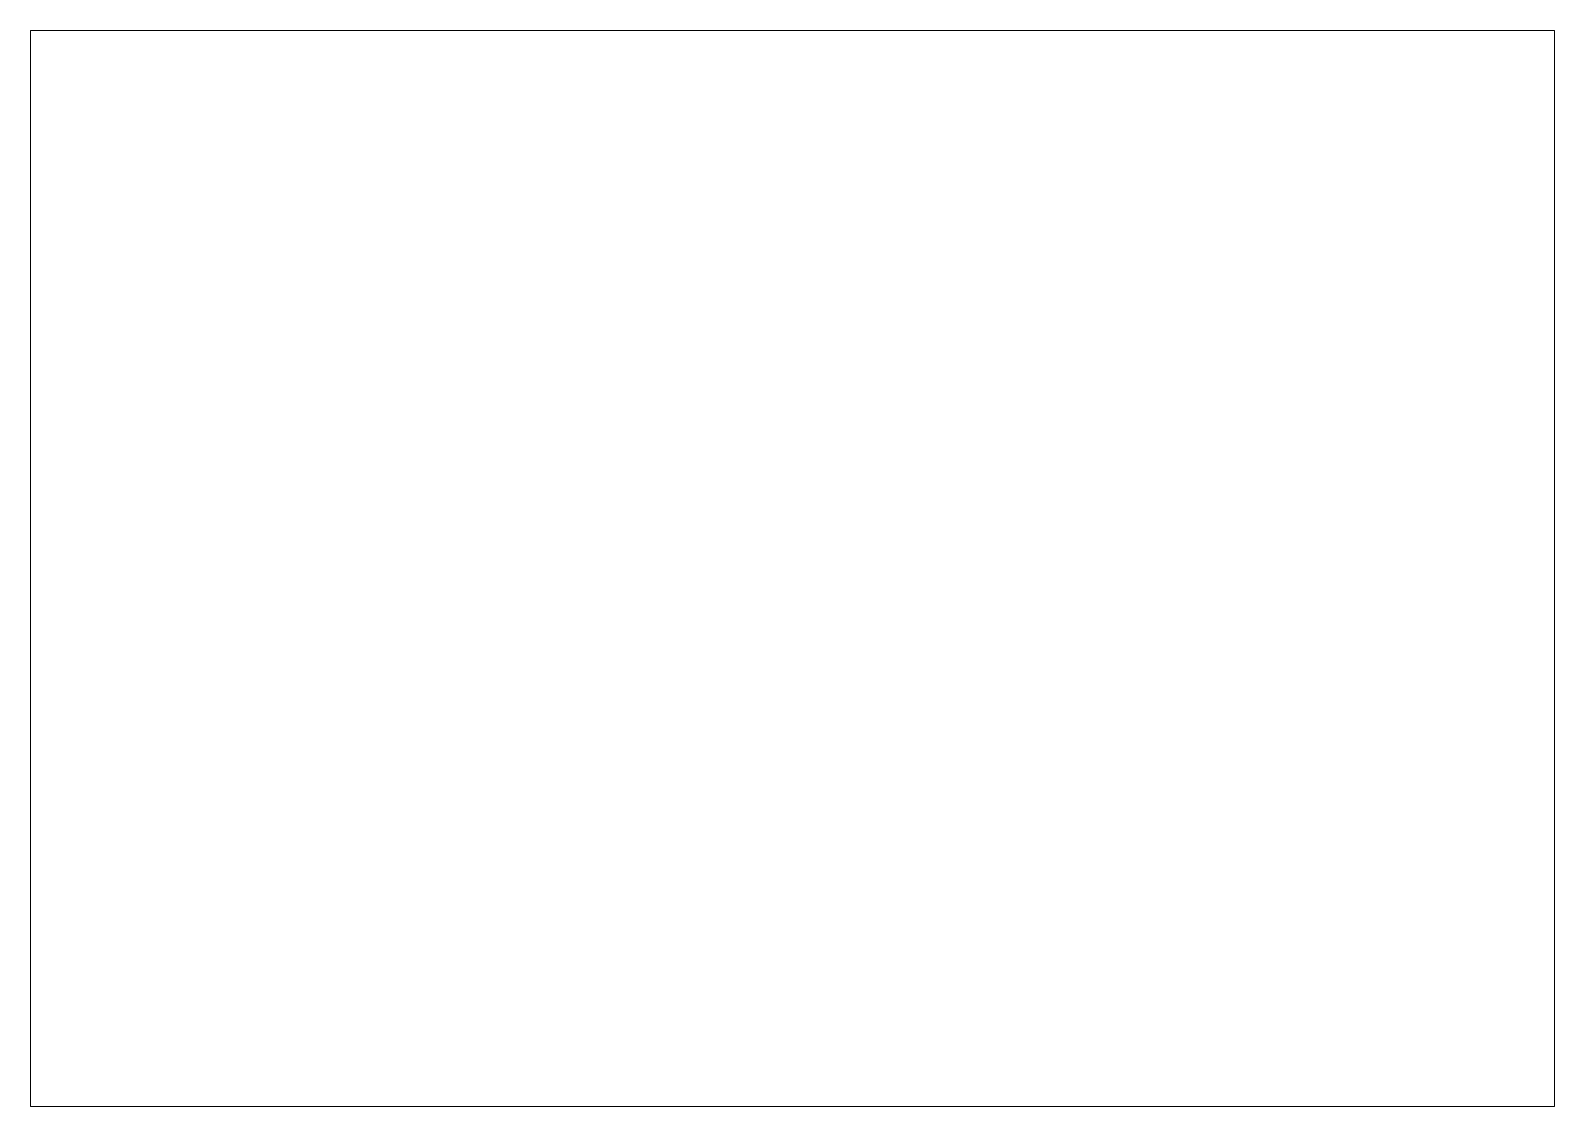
# Paper-space layout 'Лист1' of a CAD drawing. Header units: millimetres. Extents: x -6 to 835, y -4 to 590.
# The model-space entities are those that its viewports show. They can reach past a viewport. Long polylines and large blocks are cut down to what shows.
import ezdxf

# ---------------------------------------------------------------- set-up
doc = ezdxf.new("R2010")
doc.units = ezdxf.units.MM
doc.layers.add('10', color=5, linetype='Continuous', lineweight=30)
doc.layers.add('220', color=1, linetype='Continuous', lineweight=30)
pattern_1 = [(0, (-20.934, -54.6564), (0, 6.985), [5.08, -1.905]), (90, (-20.934, -54.6564), (-6.985, 4e-16), [5.08, -1.905])]
pattern_2 = [(0, (-20.934, -69.6564), (0, 6.985), [5.08, -1.905]), (90, (-20.934, -69.6564), (-6.985, 4e-16), [5.08, -1.905])]
pattern_3 = [(0, (7.066, -54.6564), (0, 6.985), [5.08, -1.905]), (90, (7.066, -54.6564), (-6.985, 4e-16), [5.08, -1.905])]
pattern_4 = [(0, (7.066, -69.6564), (0, 6.985), [5.08, -1.905]), (90, (7.066, -69.6564), (-6.985, 4e-16), [5.08, -1.905])]
pattern_5 = [(0, (35.066, -54.6564), (0, 6.985), [5.08, -1.905]), (90, (35.066, -54.6564), (-6.985, 4e-16), [5.08, -1.905])]
pattern_6 = [(0, (35.066, -69.6564), (0, 6.985), [5.08, -1.905]), (90, (35.066, -69.6564), (-6.985, 4e-16), [5.08, -1.905])]
pattern_7 = [(0, (63.066, -54.6564), (0, 6.985), [5.08, -1.905]), (90, (63.066, -54.6564), (-6.985, 4e-16), [5.08, -1.905])]
pattern_8 = [(0, (147.066, -54.6564), (0, 6.985), [5.08, -1.905]), (90, (147.066, -54.6564), (-6.985, 4e-16), [5.08, -1.905])]
pattern_9 = [(0, (147.066, -69.6564), (0, 6.985), [5.08, -1.905]), (90, (147.066, -69.6564), (-6.985, 4e-16), [5.08, -1.905])]
pattern_10 = [(0, (175.066, -54.6564), (0, 6.985), [5.08, -1.905]), (90, (175.066, -54.6564), (-6.985, 4e-16), [5.08, -1.905])]
pattern_11 = [(0, (175.066, -69.6564), (0, 6.985), [5.08, -1.905]), (90, (175.066, -69.6564), (-6.985, 4e-16), [5.08, -1.905])]
pattern_12 = [(0, (203.066, -54.6564), (0, 6.985), [5.08, -1.905]), (90, (203.066, -54.6564), (-6.985, 4e-16), [5.08, -1.905])]
pattern_13 = [(0, (203.066, -69.6564), (0, 6.985), [5.08, -1.905]), (90, (203.066, -69.6564), (-6.985, 4e-16), [5.08, -1.905])]
pattern_14 = [(0, (234.066, -54.6564), (0, 6.985), [5.08, -1.905]), (90, (234.066, -54.6564), (-6.985, 4e-16), [5.08, -1.905])]
pattern_15 = [(0, (234.066, -69.6564), (0, 6.985), [5.08, -1.905]), (90, (234.066, -69.6564), (-6.985, 4e-16), [5.08, -1.905])]
pattern_16 = [(0, (265.066, -54.6564), (0, 6.985), [5.08, -1.905]), (90, (265.066, -54.6564), (-6.985, 4e-16), [5.08, -1.905])]
pattern_17 = [(0, (265.066, -69.6564), (0, 6.985), [5.08, -1.905]), (90, (265.066, -69.6564), (-6.985, 4e-16), [5.08, -1.905])]
pattern_18 = [(0, (296.066, -54.6564), (0, 6.985), [5.08, -1.905]), (90, (296.066, -54.6564), (-6.985, 4e-16), [5.08, -1.905])]
pattern_19 = [(0, (296.066, -69.6564), (0, 6.985), [5.08, -1.905]), (90, (296.066, -69.6564), (-6.985, 4e-16), [5.08, -1.905])]
pattern_20 = [(0, (327.066, -54.6564), (0, 6.985), [5.08, -1.905]), (90, (327.066, -54.6564), (-6.985, 4e-16), [5.08, -1.905])]
pattern_21 = [(0, (327.066, -69.6564), (0, 6.985), [5.08, -1.905]), (90, (327.066, -69.6564), (-6.985, 4e-16), [5.08, -1.905])]

msp = doc.modelspace()

# ---------------------------------------------------------------- hatches: boundary and pattern name
at = {"layer": '10', "lineweight": 50}
h = msp.add_hatch(dxfattribs=at)
h.set_pattern_fill('ANGLE', color=256)
h.set_pattern_definition([(0, (-16.3865, -51.157), (0, 6.985), [5.08, -1.905]), (90, (-16.3865, -51.157), (-6.985, 4e-16), [5.08, -1.905])])
h.paths.add_polyline_path([(323.14, 420.21, 1), (324.14, 420.21, 1)])
h.paths.add_polyline_path([(326.14, 420.21, 1), (327.14, 420.21, 1)])
h.paths.add_polyline_path([(329.14, 420.21, 1), (330.14, 420.21, 1)])
h = msp.add_hatch(dxfattribs=at)
h.set_pattern_fill('ANGLE', color=256)
h.set_pattern_definition([(0, (11.6135, -51.157), (0, 6.985), [5.08, -1.905]), (90, (11.6135, -51.157), (-6.985, 4e-16), [5.08, -1.905])])
h.paths.add_polyline_path([(351.14, 420.21, 1), (352.14, 420.21, 1)])
h.paths.add_polyline_path([(354.14, 420.21, 1), (355.14, 420.21, 1)])
h.paths.add_polyline_path([(357.14, 420.21, 1), (358.14, 420.21, 1)])
h = msp.add_hatch(dxfattribs=at)
h.set_pattern_fill('ANGLE', color=256)
h.set_pattern_definition([(0, (39.6135, -51.157), (0, 6.985), [5.08, -1.905]), (90, (39.6135, -51.157), (-6.985, 4e-16), [5.08, -1.905])])
h.paths.add_polyline_path([(379.14, 420.21, 1), (380.14, 420.21, 1)])
h.paths.add_polyline_path([(382.14, 420.21, 1), (383.14, 420.21, 1)])
h.paths.add_polyline_path([(385.14, 420.21, 1), (386.14, 420.21, 1)])
h = msp.add_hatch(dxfattribs=at)
h.set_pattern_fill('ANGLE', color=256)
h.set_pattern_definition([(0, (67.6135, -51.157), (0, 6.985), [5.08, -1.905]), (90, (67.6135, -51.157), (-6.985, 4e-16), [5.08, -1.905])])
h.paths.add_polyline_path([(407.14, 420.21, 1), (408.14, 420.21, 1)])
h.paths.add_polyline_path([(410.14, 420.21, 1), (411.14, 420.21, 1)])
h.paths.add_polyline_path([(413.14, 420.21, 1), (414.14, 420.21, 1)])
h = msp.add_hatch(dxfattribs=at)
h.set_pattern_fill('ANGLE', color=256)
h.set_pattern_definition([(0, (95.6135, -51.157), (0, 6.985), [5.08, -1.905]), (90, (95.6135, -51.157), (-6.985, 4e-16), [5.08, -1.905])])
h.paths.add_polyline_path([(435.14, 420.21, 1), (436.14, 420.21, 1)])
h.paths.add_polyline_path([(438.14, 420.21, 1), (439.14, 420.21, 1)])
h.paths.add_polyline_path([(441.14, 420.21, 1), (442.14, 420.21, 1)])
h = msp.add_hatch(dxfattribs=at)
h.set_pattern_fill('ANGLE', color=256)
h.set_pattern_definition([(0, (151.6135, -51.157), (0, 6.985), [5.08, -1.905]), (90, (151.6135, -51.157), (-6.985, 4e-16), [5.08, -1.905])])
h.paths.add_polyline_path([(491.14, 420.21, 1), (492.14, 420.21, 1)])
h.paths.add_polyline_path([(494.14, 420.21, 1), (495.14, 420.21, 1)])
h.paths.add_polyline_path([(497.14, 420.21, 1), (498.14, 420.21, 1)])
h = msp.add_hatch(dxfattribs=at)
h.set_pattern_fill('ANGLE', color=256)
h.set_pattern_definition([(0, (179.6135, -51.157), (0, 6.985), [5.08, -1.905]), (90, (179.6135, -51.157), (-6.985, 4e-16), [5.08, -1.905])])
h.paths.add_polyline_path([(519.14, 420.21, 1), (520.14, 420.21, 1)])
h.paths.add_polyline_path([(522.14, 420.21, 1), (523.14, 420.21, 1)])
h.paths.add_polyline_path([(525.14, 420.21, 1), (526.14, 420.21, 1)])
h = msp.add_hatch(dxfattribs=at)
h.set_pattern_fill('ANGLE', color=256)
h.set_pattern_definition([(0, (207.6135, -51.157), (0, 6.985), [5.08, -1.905]), (90, (207.6135, -51.157), (-6.985, 4e-16), [5.08, -1.905])])
h.paths.add_polyline_path([(547.14, 420.21, 1), (548.14, 420.21, 1)])
h.paths.add_polyline_path([(550.14, 420.21, 1), (551.14, 420.21, 1)])
h.paths.add_polyline_path([(553.14, 420.21, 1), (554.14, 420.21, 1)])
h = msp.add_hatch(dxfattribs=at)
h.set_pattern_fill('ANGLE', color=256)
h.set_pattern_definition([(0, (238.6135, -51.157), (0, 6.985), [5.08, -1.905]), (90, (238.6135, -51.157), (-6.985, 4e-16), [5.08, -1.905])])
h.paths.add_polyline_path([(578.14, 420.21, 1), (579.14, 420.21, 1)])
h.paths.add_polyline_path([(581.14, 420.21, 1), (582.14, 420.21, 1)])
h.paths.add_polyline_path([(584.14, 420.21, 1), (585.14, 420.21, 1)])
h = msp.add_hatch(dxfattribs=at)
h.set_pattern_fill('ANGLE', color=256)
h.set_pattern_definition([(0, (269.6135, -51.157), (0, 6.985), [5.08, -1.905]), (90, (269.6135, -51.157), (-6.985, 4e-16), [5.08, -1.905])])
h.paths.add_polyline_path([(609.14, 420.21, 1), (610.14, 420.21, 1)])
h.paths.add_polyline_path([(612.14, 420.21, 1), (613.14, 420.21, 1)])
h.paths.add_polyline_path([(615.14, 420.21, 1), (616.14, 420.21, 1)])
h = msp.add_hatch(dxfattribs=at)
h.set_pattern_fill('ANGLE', color=256)
h.set_pattern_definition([(0, (300.6135, -51.157), (0, 6.985), [5.08, -1.905]), (90, (300.6135, -51.157), (-6.985, 4e-16), [5.08, -1.905])])
h.paths.add_polyline_path([(640.14, 420.21, 1), (641.14, 420.21, 1)])
h.paths.add_polyline_path([(643.14, 420.21, 1), (644.14, 420.21, 1)])
h.paths.add_polyline_path([(646.14, 420.21, 1), (647.14, 420.21, 1)])
h = msp.add_hatch(dxfattribs=at)
h.set_pattern_fill('ANGLE', color=256)
h.set_pattern_definition([(0, (331.6135, -51.157), (0, 6.985), [5.08, -1.905]), (90, (331.6135, -51.157), (-6.985, 4e-16), [5.08, -1.905])])
h.paths.add_polyline_path([(671.14, 420.21, 1), (672.14, 420.21, 1)])
h.paths.add_polyline_path([(674.14, 420.21, 1), (675.14, 420.21, 1)])
h.paths.add_polyline_path([(677.14, 420.21, 1), (678.14, 420.21, 1)])
h = msp.add_hatch(dxfattribs=at)
h.set_pattern_fill('ANGLE', color=256)
h.set_pattern_definition([(0, (-16.3865, -74.037), (0, 6.985), [5.08, -1.905]), (90, (-16.3865, -74.037), (-6.985, 4e-16), [5.08, -1.905])])
h.paths.add_polyline_path([(323.14, 397.33, 1), (324.14, 397.33, 1)])
h.paths.add_polyline_path([(326.14, 397.33, 1), (327.14, 397.33, 1)])
h.paths.add_polyline_path([(329.14, 397.33, 1), (330.14, 397.33, 1)])
h = msp.add_hatch(dxfattribs=at)
h.set_pattern_fill('ANGLE', color=256)
h.set_pattern_definition([(0, (11.6135, -74.037), (0, 6.985), [5.08, -1.905]), (90, (11.6135, -74.037), (-6.985, 4e-16), [5.08, -1.905])])
h.paths.add_polyline_path([(351.14, 397.33, 1), (352.14, 397.33, 1)])
h.paths.add_polyline_path([(354.14, 397.33, 1), (355.14, 397.33, 1)])
h.paths.add_polyline_path([(357.14, 397.33, 1), (358.14, 397.33, 1)])
h = msp.add_hatch(dxfattribs=at)
h.set_pattern_fill('ANGLE', color=256)
h.set_pattern_definition([(0, (39.6135, -74.037), (0, 6.985), [5.08, -1.905]), (90, (39.6135, -74.037), (-6.985, 4e-16), [5.08, -1.905])])
h.paths.add_polyline_path([(379.14, 397.33, 1), (380.14, 397.33, 1)])
h.paths.add_polyline_path([(382.14, 397.33, 1), (383.14, 397.33, 1)])
h.paths.add_polyline_path([(385.14, 397.33, 1), (386.14, 397.33, 1)])
h = msp.add_hatch(dxfattribs=at)
h.set_pattern_fill('ANGLE', color=256)
h.set_pattern_definition([(0, (67.6135, -74.037), (0, 6.985), [5.08, -1.905]), (90, (67.6135, -74.037), (-6.985, 4e-16), [5.08, -1.905])])
h.paths.add_polyline_path([(407.14, 397.33, 1), (408.14, 397.33, 1)])
h.paths.add_polyline_path([(410.14, 397.33, 1), (411.14, 397.33, 1)])
h.paths.add_polyline_path([(413.14, 397.33, 1), (414.14, 397.33, 1)])
h = msp.add_hatch(dxfattribs=at)
h.set_pattern_fill('ANGLE', color=256)
h.set_pattern_definition([(0, (95.6135, -74.037), (0, 6.985), [5.08, -1.905]), (90, (95.6135, -74.037), (-6.985, 4e-16), [5.08, -1.905])])
h.paths.add_polyline_path([(435.14, 397.33, 1), (436.14, 397.33, 1)])
h.paths.add_polyline_path([(438.14, 397.33, 1), (439.14, 397.33, 1)])
h.paths.add_polyline_path([(441.14, 397.33, 1), (442.14, 397.33, 1)])
h = msp.add_hatch(dxfattribs=at)
h.set_pattern_fill('ANGLE', color=256)
h.set_pattern_definition([(0, (151.6135, -74.037), (0, 6.985), [5.08, -1.905]), (90, (151.6135, -74.037), (-6.985, 4e-16), [5.08, -1.905])])
h.paths.add_polyline_path([(491.14, 397.33, 1), (492.14, 397.33, 1)])
h.paths.add_polyline_path([(494.14, 397.33, 1), (495.14, 397.33, 1)])
h.paths.add_polyline_path([(497.14, 397.33, 1), (498.14, 397.33, 1)])
h = msp.add_hatch(dxfattribs=at)
h.set_pattern_fill('ANGLE', color=256)
h.set_pattern_definition([(0, (179.6135, -74.037), (0, 6.985), [5.08, -1.905]), (90, (179.6135, -74.037), (-6.985, 4e-16), [5.08, -1.905])])
h.paths.add_polyline_path([(519.14, 397.33, 1), (520.14, 397.33, 1)])
h.paths.add_polyline_path([(522.14, 397.33, 1), (523.14, 397.33, 1)])
h.paths.add_polyline_path([(525.14, 397.33, 1), (526.14, 397.33, 1)])
h = msp.add_hatch(dxfattribs=at)
h.set_pattern_fill('ANGLE', color=256)
h.set_pattern_definition([(0, (207.6135, -74.037), (0, 6.985), [5.08, -1.905]), (90, (207.6135, -74.037), (-6.985, 4e-16), [5.08, -1.905])])
h.paths.add_polyline_path([(547.14, 397.33, 1), (548.14, 397.33, 1)])
h.paths.add_polyline_path([(550.14, 397.33, 1), (551.14, 397.33, 1)])
h.paths.add_polyline_path([(553.14, 397.33, 1), (554.14, 397.33, 1)])
h = msp.add_hatch(dxfattribs=at)
h.set_pattern_fill('ANGLE', color=256)
h.set_pattern_definition([(0, (238.6135, -74.037), (0, 6.985), [5.08, -1.905]), (90, (238.6135, -74.037), (-6.985, 4e-16), [5.08, -1.905])])
h.paths.add_polyline_path([(578.14, 397.33, 1), (579.14, 397.33, 1)])
h.paths.add_polyline_path([(581.14, 397.33, 1), (582.14, 397.33, 1)])
h.paths.add_polyline_path([(584.14, 397.33, 1), (585.14, 397.33, 1)])
h = msp.add_hatch(dxfattribs=at)
h.set_pattern_fill('ANGLE', color=256)
h.set_pattern_definition([(0, (269.6135, -74.037), (0, 6.985), [5.08, -1.905]), (90, (269.6135, -74.037), (-6.985, 4e-16), [5.08, -1.905])])
h.paths.add_polyline_path([(609.14, 397.33, 1), (610.14, 397.33, 1)])
h.paths.add_polyline_path([(612.14, 397.33, 1), (613.14, 397.33, 1)])
h.paths.add_polyline_path([(615.14, 397.33, 1), (616.14, 397.33, 1)])
h = msp.add_hatch(dxfattribs=at)
h.set_pattern_fill('ANGLE', color=256)
h.set_pattern_definition([(0, (300.6135, -74.037), (0, 6.985), [5.08, -1.905]), (90, (300.6135, -74.037), (-6.985, 4e-16), [5.08, -1.905])])
h.paths.add_polyline_path([(640.14, 397.33, 1), (641.14, 397.33, 1)])
h.paths.add_polyline_path([(643.14, 397.33, 1), (644.14, 397.33, 1)])
h.paths.add_polyline_path([(646.14, 397.33, 1), (647.14, 397.33, 1)])
h = msp.add_hatch(dxfattribs=at)
h.set_pattern_fill('ANGLE', color=256)
h.set_pattern_definition([(0, (331.6135, -74.037), (0, 6.985), [5.08, -1.905]), (90, (331.6135, -74.037), (-6.985, 4e-16), [5.08, -1.905])])
h.paths.add_polyline_path([(671.14, 397.33, 1), (672.14, 397.33, 1)])
h.paths.add_polyline_path([(674.14, 397.33, 1), (675.14, 397.33, 1)])
h.paths.add_polyline_path([(677.14, 397.33, 1), (678.14, 397.33, 1)])
h = msp.add_hatch(dxfattribs=at)
h.set_pattern_fill('ANGLE', color=256)
h.set_pattern_definition([(0, (239.855, -139.6635), (0, 6.985), [5.08, -1.905]), (90, (239.855, -139.6635), (-6.985, 4e-16), [5.08, -1.905])])
h.paths.add_polyline_path([(579.38, 331.71, 1), (580.38, 331.71, 1)])
h.paths.add_polyline_path([(582.38, 331.71, 1), (583.38, 331.71, 1)])
h.paths.add_polyline_path([(585.38, 331.71, 1), (586.38, 331.71, 1)])
at = {"layer": '220', "lineweight": 50}
h = msp.add_hatch(dxfattribs=at)
h.set_pattern_fill('ANGLE', color=256)
h.set_pattern_definition([(0, (133.044, 109.443), (0, 6.985), [5.08, -1.905]), (90, (133.044, 109.443), (-6.985, 4e-16), [5.08, -1.905])])
h.paths.add_polyline_path([(481.12, 517.43, 1), (480.12, 517.43, 1)])
h = msp.add_hatch(dxfattribs=at)
h.set_pattern_fill('ANGLE', color=256)
h.set_pattern_definition([(0, (-33.934, 36.2234), (0, 6.985), [5.08, -1.905]), (90, (-33.934, 36.2234), (-6.985, 4e-16), [5.08, -1.905])])
h.paths.add_polyline_path([(314.14, 461.21, 1), (313.14, 461.21, 1)])
h = msp.add_hatch(dxfattribs=at)
h.set_pattern_fill('ANGLE', color=256)
h.set_pattern_definition([(0, (-5.934, 36.2234), (0, 6.985), [5.08, -1.905]), (90, (-5.934, 36.2234), (-6.985, 4e-16), [5.08, -1.905])])
h.paths.add_polyline_path([(342.14, 461.21, 1), (341.14, 461.21, 1)])
h = msp.add_hatch(dxfattribs=at)
h.set_pattern_fill('ANGLE', color=256)
h.set_pattern_definition([(0, (22.066, 36.2234), (0, 6.985), [5.08, -1.905]), (90, (22.066, 36.2234), (-6.985, 4e-16), [5.08, -1.905])])
h.paths.add_polyline_path([(370.14, 461.21, 1), (369.14, 461.21, 1)])
h = msp.add_hatch(dxfattribs=at)
h.set_pattern_fill('ANGLE', color=256)
h.set_pattern_definition([(0, (134.066, 36.2234), (0, 6.985), [5.08, -1.905]), (90, (134.066, 36.2234), (-6.985, 4e-16), [5.08, -1.905])])
h.paths.add_polyline_path([(482.14, 461.21, 1), (481.14, 461.21, 1)])
h = msp.add_hatch(dxfattribs=at)
h.set_pattern_fill('ANGLE', color=256)
h.set_pattern_definition([(0, (162.066, 36.2234), (0, 6.985), [5.08, -1.905]), (90, (162.066, 36.2234), (-6.985, 4e-16), [5.08, -1.905])])
h.paths.add_polyline_path([(510.14, 461.21, 1), (509.14, 461.21, 1)])
h = msp.add_hatch(dxfattribs=at)
h.set_pattern_fill('ANGLE', color=256)
h.set_pattern_definition([(0, (190.066, 36.2234), (0, 6.985), [5.08, -1.905]), (90, (190.066, 36.2234), (-6.985, 4e-16), [5.08, -1.905])])
h.paths.add_polyline_path([(538.14, 461.21, 1), (537.14, 461.21, 1)])
h = msp.add_hatch(dxfattribs=at)
h.set_pattern_fill('ANGLE', color=256)
h.set_pattern_definition([(0, (-20.934, 21.2234), (0, 6.985), [5.08, -1.905]), (90, (-20.934, 21.2234), (-6.985, 4e-16), [5.08, -1.905])])
h.paths.add_polyline_path([(327.14, 446.21, 1), (326.14, 446.21, 1)])
h = msp.add_hatch(dxfattribs=at)
h.set_pattern_fill('ANGLE', color=256)
h.set_pattern_definition([(0, (7.066, 21.2234), (0, 6.985), [5.08, -1.905]), (90, (7.066, 21.2234), (-6.985, 4e-16), [5.08, -1.905])])
h.paths.add_polyline_path([(355.14, 446.21, 1), (354.14, 446.21, 1)])
h = msp.add_hatch(dxfattribs=at)
h.set_pattern_fill('ANGLE', color=256)
h.set_pattern_definition([(0, (35.066, 21.2234), (0, 6.985), [5.08, -1.905]), (90, (35.066, 21.2234), (-6.985, 4e-16), [5.08, -1.905])])
h.paths.add_polyline_path([(383.14, 446.21, 1), (382.14, 446.21, 1)])
h = msp.add_hatch(dxfattribs=at)
h.set_pattern_fill('ANGLE', color=256)
h.set_pattern_definition([(0, (63.066, 21.2234), (0, 6.985), [5.08, -1.905]), (90, (63.066, 21.2234), (-6.985, 4e-16), [5.08, -1.905])])
h.paths.add_polyline_path([(411.14, 446.21, 1), (410.14, 446.21, 1)])
h = msp.add_hatch(dxfattribs=at)
h.set_pattern_fill('ANGLE', color=256)
h.set_pattern_definition([(0, (147.066, 21.2234), (0, 6.985), [5.08, -1.905]), (90, (147.066, 21.2234), (-6.985, 4e-16), [5.08, -1.905])])
h.paths.add_polyline_path([(495.14, 446.21, 1), (494.14, 446.21, 1)])
h = msp.add_hatch(dxfattribs=at)
h.set_pattern_fill('ANGLE', color=256)
h.set_pattern_definition([(0, (175.066, 21.2234), (0, 6.985), [5.08, -1.905]), (90, (175.066, 21.2234), (-6.985, 4e-16), [5.08, -1.905])])
h.paths.add_polyline_path([(523.14, 446.21, 1), (522.14, 446.21, 1)])
h = msp.add_hatch(dxfattribs=at)
h.set_pattern_fill('ANGLE', color=256)
h.set_pattern_definition([(0, (203.066, 21.2234), (0, 6.985), [5.08, -1.905]), (90, (203.066, 21.2234), (-6.985, 4e-16), [5.08, -1.905])])
h.paths.add_polyline_path([(551.14, 446.21, 1), (550.14, 446.21, 1)])
h = msp.add_hatch(dxfattribs=at)
h.set_pattern_fill('ANGLE', color=256)
h.set_pattern_definition([(0, (234.066, 21.2234), (0, 6.985), [5.08, -1.905]), (90, (234.066, 21.2234), (-6.985, 4e-16), [5.08, -1.905])])
h.paths.add_polyline_path([(582.14, 446.21, 1), (581.14, 446.21, 1)])
h = msp.add_hatch(dxfattribs=at)
h.set_pattern_fill('ANGLE', color=256)
h.set_pattern_definition([(0, (265.066, 21.2234), (0, 6.985), [5.08, -1.905]), (90, (265.066, 21.2234), (-6.985, 4e-16), [5.08, -1.905])])
h.paths.add_polyline_path([(613.14, 446.21, 1), (612.14, 446.21, 1)])
h = msp.add_hatch(dxfattribs=at)
h.set_pattern_fill('ANGLE', color=256)
h.set_pattern_definition([(0, (296.066, 21.2234), (0, 6.985), [5.08, -1.905]), (90, (296.066, 21.2234), (-6.985, 4e-16), [5.08, -1.905])])
h.paths.add_polyline_path([(644.14, 446.21, 1), (643.14, 446.21, 1)])
h = msp.add_hatch(dxfattribs=at)
h.set_pattern_fill('ANGLE', color=256)
h.set_pattern_definition([(0, (327.066, 21.2234), (0, 6.985), [5.08, -1.905]), (90, (327.066, 21.2234), (-6.985, 4e-16), [5.08, -1.905])])
h.paths.add_polyline_path([(675.14, 446.21, 1), (674.14, 446.21, 1)])
h = msp.add_hatch(dxfattribs=at)
h.set_pattern_fill('ANGLE', color=256)
h.set_pattern_definition([(0, (-8.1075, -48.7435), (0, 6.985), [5.08, -1.905]), (90, (-8.1075, -48.7435), (-6.985, 4e-16), [5.08, -1.905])])
h.paths.add_polyline_path([(324.14, 407.21, 1), (323.14, 407.21, 1)])
h = msp.add_hatch(dxfattribs=at)
h.set_pattern_fill('ANGLE', color=256)
h.set_pattern_definition([(0, (-7.6904, -51.968), (0, 6.985), [5.08, -1.905]), (90, (-7.6904, -51.968), (-6.985, 4e-16), [5.08, -1.905])])
h.paths.add_polyline_path([(326.14, 407.21, 1), (327.14, 407.21, 1)])
h = msp.add_hatch(dxfattribs=at)
h.set_pattern_fill('ANGLE', color=256)
h.set_pattern_definition([(0, (-1.143, -51.968), (0, 6.985), [5.08, -1.905]), (90, (-1.143, -51.968), (-6.985, 4e-16), [5.08, -1.905])])
h.paths.add_polyline_path([(329.14, 407.21, 1), (330.14, 407.21, 1)])
h = msp.add_hatch(dxfattribs=at)
h.set_pattern_fill('ANGLE', color=256)
h.set_pattern_definition([(0, (0, 0), (0, 6.985), [5.08, -1.905]), (90, (0, 0), (-6.985, 4e-16), [5.08, -1.905])])
h.paths.add_polyline_path([(348.08, 407.99, 1), (347.08, 407.99, 1)])
h = msp.add_hatch(dxfattribs=at)
h.set_pattern_fill('ANGLE', color=256)
h.set_pattern_definition([(0, (19.8925, -48.7435), (0, 6.985), [5.08, -1.905]), (90, (19.8925, -48.7435), (-6.985, 4e-16), [5.08, -1.905])])
h.paths.add_polyline_path([(352.14, 407.21, 1), (351.14, 407.21, 1)])
h = msp.add_hatch(dxfattribs=at)
h.set_pattern_fill('ANGLE', color=256)
h.set_pattern_definition([(0, (20.3096, -51.968), (0, 6.985), [5.08, -1.905]), (90, (20.3096, -51.968), (-6.985, 4e-16), [5.08, -1.905])])
h.paths.add_polyline_path([(354.14, 407.21, 1), (355.14, 407.21, 1)])
h = msp.add_hatch(dxfattribs=at)
h.set_pattern_fill('ANGLE', color=256)
h.set_pattern_definition([(0, (26.857, -51.968), (0, 6.985), [5.08, -1.905]), (90, (26.857, -51.968), (-6.985, 4e-16), [5.08, -1.905])])
h.paths.add_polyline_path([(357.14, 407.21, 1), (358.14, 407.21, 1)])
h = msp.add_hatch(dxfattribs=at)
h.set_pattern_fill('ANGLE', color=256)
h.set_pattern_definition([(0, (47.8925, -48.7435), (0, 6.985), [5.08, -1.905]), (90, (47.8925, -48.7435), (-6.985, 4e-16), [5.08, -1.905])])
h.paths.add_polyline_path([(380.14, 407.21, 1), (379.14, 407.21, 1)])
h = msp.add_hatch(dxfattribs=at)
h.set_pattern_fill('ANGLE', color=256)
h.set_pattern_definition([(0, (48.3096, -51.968), (0, 6.985), [5.08, -1.905]), (90, (48.3096, -51.968), (-6.985, 4e-16), [5.08, -1.905])])
h.paths.add_polyline_path([(382.14, 407.21, 1), (383.14, 407.21, 1)])
h = msp.add_hatch(dxfattribs=at)
h.set_pattern_fill('ANGLE', color=256)
h.set_pattern_definition([(0, (54.857, -51.968), (0, 6.985), [5.08, -1.905]), (90, (54.857, -51.968), (-6.985, 4e-16), [5.08, -1.905])])
h.paths.add_polyline_path([(385.14, 407.21, 1), (386.14, 407.21, 1)])
h = msp.add_hatch(dxfattribs=at)
h.set_pattern_fill('ANGLE', color=256)
h.set_pattern_definition([(0, (75.8925, -48.7435), (0, 6.985), [5.08, -1.905]), (90, (75.8925, -48.7435), (-6.985, 4e-16), [5.08, -1.905])])
h.paths.add_polyline_path([(408.14, 407.21, 1), (407.14, 407.21, 1)])
h = msp.add_hatch(dxfattribs=at)
h.set_pattern_fill('ANGLE', color=256)
h.set_pattern_definition([(0, (76.3096, -51.968), (0, 6.985), [5.08, -1.905]), (90, (76.3096, -51.968), (-6.985, 4e-16), [5.08, -1.905])])
h.paths.add_polyline_path([(410.14, 407.21, 1), (411.14, 407.21, 1)])
h = msp.add_hatch(dxfattribs=at)
h.set_pattern_fill('ANGLE', color=256)
h.set_pattern_definition([(0, (82.857, -51.968), (0, 6.985), [5.08, -1.905]), (90, (82.857, -51.968), (-6.985, 4e-16), [5.08, -1.905])])
h.paths.add_polyline_path([(413.14, 407.21, 1), (414.14, 407.21, 1)])
h = msp.add_hatch(dxfattribs=at)
h.set_pattern_fill('ANGLE', color=256)
h.set_pattern_definition([(0, (103.8925, -48.7435), (0, 6.985), [5.08, -1.905]), (90, (103.8925, -48.7435), (-6.985, 4e-16), [5.08, -1.905])])
h.paths.add_polyline_path([(436.14, 407.21, 1), (435.14, 407.21, 1)])
h = msp.add_hatch(dxfattribs=at)
h.set_pattern_fill('ANGLE', color=256)
h.set_pattern_definition([(0, (104.3096, -51.968), (0, 6.985), [5.08, -1.905]), (90, (104.3096, -51.968), (-6.985, 4e-16), [5.08, -1.905])])
h.paths.add_polyline_path([(438.14, 407.21, 1), (439.14, 407.21, 1)])
h = msp.add_hatch(dxfattribs=at)
h.set_pattern_fill('ANGLE', color=256)
h.set_pattern_definition([(0, (110.857, -51.968), (0, 6.985), [5.08, -1.905]), (90, (110.857, -51.968), (-6.985, 4e-16), [5.08, -1.905])])
h.paths.add_polyline_path([(441.14, 407.21, 1), (442.14, 407.21, 1)])
h = msp.add_hatch(dxfattribs=at)
h.set_pattern_fill('ANGLE', color=256)
h.set_pattern_definition([(0, (159.8925, -48.7435), (0, 6.985), [5.08, -1.905]), (90, (159.8925, -48.7435), (-6.985, 4e-16), [5.08, -1.905])])
h.paths.add_polyline_path([(492.14, 407.21, 1), (491.14, 407.21, 1)])
h = msp.add_hatch(dxfattribs=at)
h.set_pattern_fill('ANGLE', color=256)
h.set_pattern_definition([(0, (160.3096, -51.968), (0, 6.985), [5.08, -1.905]), (90, (160.3096, -51.968), (-6.985, 4e-16), [5.08, -1.905])])
h.paths.add_polyline_path([(494.14, 407.21, 1), (495.14, 407.21, 1)])
h = msp.add_hatch(dxfattribs=at)
h.set_pattern_fill('ANGLE', color=256)
h.set_pattern_definition([(0, (166.857, -51.968), (0, 6.985), [5.08, -1.905]), (90, (166.857, -51.968), (-6.985, 4e-16), [5.08, -1.905])])
h.paths.add_polyline_path([(497.14, 407.21, 1), (498.14, 407.21, 1)])
h = msp.add_hatch(dxfattribs=at)
h.set_pattern_fill('ANGLE', color=256)
h.set_pattern_definition([(0, (187.8925, -48.7435), (0, 6.985), [5.08, -1.905]), (90, (187.8925, -48.7435), (-6.985, 4e-16), [5.08, -1.905])])
h.paths.add_polyline_path([(520.14, 407.21, 1), (519.14, 407.21, 1)])
h = msp.add_hatch(dxfattribs=at)
h.set_pattern_fill('ANGLE', color=256)
h.set_pattern_definition([(0, (188.3096, -51.968), (0, 6.985), [5.08, -1.905]), (90, (188.3096, -51.968), (-6.985, 4e-16), [5.08, -1.905])])
h.paths.add_polyline_path([(522.14, 407.21, 1), (523.14, 407.21, 1)])
h = msp.add_hatch(dxfattribs=at)
h.set_pattern_fill('ANGLE', color=256)
h.set_pattern_definition([(0, (194.857, -51.968), (0, 6.985), [5.08, -1.905]), (90, (194.857, -51.968), (-6.985, 4e-16), [5.08, -1.905])])
h.paths.add_polyline_path([(525.14, 407.21, 1), (526.14, 407.21, 1)])
h = msp.add_hatch(dxfattribs=at)
h.set_pattern_fill('ANGLE', color=256)
h.set_pattern_definition([(0, (215.8925, -48.7435), (0, 6.985), [5.08, -1.905]), (90, (215.8925, -48.7435), (-6.985, 4e-16), [5.08, -1.905])])
h.paths.add_polyline_path([(548.14, 407.21, 1), (547.14, 407.21, 1)])
h = msp.add_hatch(dxfattribs=at)
h.set_pattern_fill('ANGLE', color=256)
h.set_pattern_definition([(0, (216.3096, -51.968), (0, 6.985), [5.08, -1.905]), (90, (216.3096, -51.968), (-6.985, 4e-16), [5.08, -1.905])])
h.paths.add_polyline_path([(550.14, 407.21, 1), (551.14, 407.21, 1)])
h = msp.add_hatch(dxfattribs=at)
h.set_pattern_fill('ANGLE', color=256)
h.set_pattern_definition([(0, (222.857, -51.968), (0, 6.985), [5.08, -1.905]), (90, (222.857, -51.968), (-6.985, 4e-16), [5.08, -1.905])])
h.paths.add_polyline_path([(553.14, 407.21, 1), (554.14, 407.21, 1)])
h = msp.add_hatch(dxfattribs=at)
h.set_pattern_fill('ANGLE', color=256)
h.set_pattern_definition([(0, (246.8925, -48.7435), (0, 6.985), [5.08, -1.905]), (90, (246.8925, -48.7435), (-6.985, 4e-16), [5.08, -1.905])])
h.paths.add_polyline_path([(579.14, 407.21, 1), (578.14, 407.21, 1)])
h = msp.add_hatch(dxfattribs=at)
h.set_pattern_fill('ANGLE', color=256)
h.set_pattern_definition([(0, (247.3096, -51.968), (0, 6.985), [5.08, -1.905]), (90, (247.3096, -51.968), (-6.985, 4e-16), [5.08, -1.905])])
h.paths.add_polyline_path([(581.14, 407.21, 1), (582.14, 407.21, 1)])
h = msp.add_hatch(dxfattribs=at)
h.set_pattern_fill('ANGLE', color=256)
h.set_pattern_definition([(0, (253.857, -51.968), (0, 6.985), [5.08, -1.905]), (90, (253.857, -51.968), (-6.985, 4e-16), [5.08, -1.905])])
h.paths.add_polyline_path([(584.14, 407.21, 1), (585.14, 407.21, 1)])
h = msp.add_hatch(dxfattribs=at)
h.set_pattern_fill('ANGLE', color=256)
h.set_pattern_definition([(0, (277.8925, -48.7435), (0, 6.985), [5.08, -1.905]), (90, (277.8925, -48.7435), (-6.985, 4e-16), [5.08, -1.905])])
h.paths.add_polyline_path([(610.14, 407.21, 1), (609.14, 407.21, 1)])
h = msp.add_hatch(dxfattribs=at)
h.set_pattern_fill('ANGLE', color=256)
h.set_pattern_definition([(0, (278.3096, -51.968), (0, 6.985), [5.08, -1.905]), (90, (278.3096, -51.968), (-6.985, 4e-16), [5.08, -1.905])])
h.paths.add_polyline_path([(612.14, 407.21, 1), (613.14, 407.21, 1)])
h = msp.add_hatch(dxfattribs=at)
h.set_pattern_fill('ANGLE', color=256)
h.set_pattern_definition([(0, (284.857, -51.968), (0, 6.985), [5.08, -1.905]), (90, (284.857, -51.968), (-6.985, 4e-16), [5.08, -1.905])])
h.paths.add_polyline_path([(615.14, 407.21, 1), (616.14, 407.21, 1)])
h = msp.add_hatch(dxfattribs=at)
h.set_pattern_fill('ANGLE', color=256)
h.set_pattern_definition([(0, (308.8925, -48.7435), (0, 6.985), [5.08, -1.905]), (90, (308.8925, -48.7435), (-6.985, 4e-16), [5.08, -1.905])])
h.paths.add_polyline_path([(641.14, 407.21, 1), (640.14, 407.21, 1)])
h = msp.add_hatch(dxfattribs=at)
h.set_pattern_fill('ANGLE', color=256)
h.set_pattern_definition([(0, (309.3096, -51.968), (0, 6.985), [5.08, -1.905]), (90, (309.3096, -51.968), (-6.985, 4e-16), [5.08, -1.905])])
h.paths.add_polyline_path([(643.14, 407.21, 1), (644.14, 407.21, 1)])
h = msp.add_hatch(dxfattribs=at)
h.set_pattern_fill('ANGLE', color=256)
h.set_pattern_definition([(0, (315.857, -51.968), (0, 6.985), [5.08, -1.905]), (90, (315.857, -51.968), (-6.985, 4e-16), [5.08, -1.905])])
h.paths.add_polyline_path([(646.14, 407.21, 1), (647.14, 407.21, 1)])
h = msp.add_hatch(dxfattribs=at)
h.set_pattern_fill('ANGLE', color=256)
h.set_pattern_definition([(0, (339.8925, -48.7435), (0, 6.985), [5.08, -1.905]), (90, (339.8925, -48.7435), (-6.985, 4e-16), [5.08, -1.905])])
h.paths.add_polyline_path([(672.14, 407.21, 1), (671.14, 407.21, 1)])
h = msp.add_hatch(dxfattribs=at)
h.set_pattern_fill('ANGLE', color=256)
h.set_pattern_definition([(0, (340.3096, -51.968), (0, 6.985), [5.08, -1.905]), (90, (340.3096, -51.968), (-6.985, 4e-16), [5.08, -1.905])])
h.paths.add_polyline_path([(674.14, 407.21, 1), (675.14, 407.21, 1)])
h = msp.add_hatch(dxfattribs=at)
h.set_pattern_fill('ANGLE', color=256)
h.set_pattern_definition([(0, (346.857, -51.968), (0, 6.985), [5.08, -1.905]), (90, (346.857, -51.968), (-6.985, 4e-16), [5.08, -1.905])])
h.paths.add_polyline_path([(677.14, 407.21, 1), (678.14, 407.21, 1)])
h = msp.add_hatch(dxfattribs=at)
h.set_pattern_fill('ANGLE', color=256)
h.set_pattern_definition([(0, (-8.1075, -71.6234), (0, 6.985), [5.08, -1.905]), (90, (-8.1075, -71.6234), (-6.985, 4e-16), [5.08, -1.905])])
h.paths.add_polyline_path([(324.14, 384.33, 1), (323.14, 384.33, 1)])
h = msp.add_hatch(dxfattribs=at)
h.set_pattern_fill('ANGLE', color=256)
h.set_pattern_definition([(0, (-7.6904, -74.8475), (0, 6.985), [5.08, -1.905]), (90, (-7.6904, -74.8475), (-6.985, 4e-16), [5.08, -1.905])])
h.paths.add_polyline_path([(326.14, 384.33, 1), (327.14, 384.33, 1)])
h = msp.add_hatch(dxfattribs=at)
h.set_pattern_fill('ANGLE', color=256)
h.set_pattern_definition(pattern_1)
h.paths.add_polyline_path([(326.14, 379.33, 0.414214), (326.64, 378.83), (326.64, 379.83, 0.414214)])
h.paths.add_polyline_path([(326.64, 379.83), (326.64, 379.33), (327.14, 379.33, 0.414214)])
h.paths.add_polyline_path([(327.14, 379.33), (326.64, 379.33), (326.64, 378.83, 0.414214)])
h = msp.add_hatch(dxfattribs=at)
h.set_pattern_fill('ANGLE', color=256)
h.set_pattern_definition([(0, (-1.143, -74.8475), (0, 6.985), [5.08, -1.905]), (90, (-1.143, -74.8475), (-6.985, 4e-16), [5.08, -1.905])])
h.paths.add_polyline_path([(329.14, 384.33, 1), (330.14, 384.33, 1)])
h = msp.add_hatch(dxfattribs=at)
h.set_pattern_fill('ANGLE', color=256)
h.set_pattern_definition([(0, (19.8925, -71.6234), (0, 6.985), [5.08, -1.905]), (90, (19.8925, -71.6234), (-6.985, 4e-16), [5.08, -1.905])])
h.paths.add_polyline_path([(352.14, 384.33, 1), (351.14, 384.33, 1)])
h = msp.add_hatch(dxfattribs=at)
h.set_pattern_fill('ANGLE', color=256)
h.set_pattern_definition([(0, (20.3096, -74.8475), (0, 6.985), [5.08, -1.905]), (90, (20.3096, -74.8475), (-6.985, 4e-16), [5.08, -1.905])])
h.paths.add_polyline_path([(354.14, 384.33, 1), (355.14, 384.33, 1)])
h = msp.add_hatch(dxfattribs=at)
h.set_pattern_fill('ANGLE', color=256)
h.set_pattern_definition(pattern_3)
h.paths.add_polyline_path([(354.14, 379.33, 0.414214), (354.64, 378.83), (354.64, 379.83, 0.414214)])
h.paths.add_polyline_path([(354.64, 379.83), (354.64, 379.33), (355.14, 379.33, 0.414214)])
h.paths.add_polyline_path([(355.14, 379.33), (354.64, 379.33), (354.64, 378.83, 0.414214)])
h = msp.add_hatch(dxfattribs=at)
h.set_pattern_fill('ANGLE', color=256)
h.set_pattern_definition([(0, (26.857, -74.8475), (0, 6.985), [5.08, -1.905]), (90, (26.857, -74.8475), (-6.985, 4e-16), [5.08, -1.905])])
h.paths.add_polyline_path([(357.14, 384.33, 1), (358.14, 384.33, 1)])
h = msp.add_hatch(dxfattribs=at)
h.set_pattern_fill('ANGLE', color=256)
h.set_pattern_definition([(0, (47.8925, -71.6234), (0, 6.985), [5.08, -1.905]), (90, (47.8925, -71.6234), (-6.985, 4e-16), [5.08, -1.905])])
h.paths.add_polyline_path([(380.14, 384.33, 1), (379.14, 384.33, 1)])
h = msp.add_hatch(dxfattribs=at)
h.set_pattern_fill('ANGLE', color=256)
h.set_pattern_definition([(0, (48.3096, -74.8475), (0, 6.985), [5.08, -1.905]), (90, (48.3096, -74.8475), (-6.985, 4e-16), [5.08, -1.905])])
h.paths.add_polyline_path([(382.14, 384.33, 1), (383.14, 384.33, 1)])
h = msp.add_hatch(dxfattribs=at)
h.set_pattern_fill('ANGLE', color=256)
h.set_pattern_definition(pattern_5)
h.paths.add_polyline_path([(382.14, 379.33, 0.414214), (382.64, 378.83), (382.64, 379.83, 0.414214)])
h.paths.add_polyline_path([(382.64, 379.83), (382.64, 379.33), (383.14, 379.33, 0.414214)])
h.paths.add_polyline_path([(383.14, 379.33), (382.64, 379.33), (382.64, 378.83, 0.414214)])
h = msp.add_hatch(dxfattribs=at)
h.set_pattern_fill('ANGLE', color=256)
h.set_pattern_definition([(0, (54.857, -74.8475), (0, 6.985), [5.08, -1.905]), (90, (54.857, -74.8475), (-6.985, 4e-16), [5.08, -1.905])])
h.paths.add_polyline_path([(385.14, 384.33, 1), (386.14, 384.33, 1)])
h = msp.add_hatch(dxfattribs=at)
h.set_pattern_fill('ANGLE', color=256)
h.set_pattern_definition([(0, (75.8925, -71.6234), (0, 6.985), [5.08, -1.905]), (90, (75.8925, -71.6234), (-6.985, 4e-16), [5.08, -1.905])])
h.paths.add_polyline_path([(408.14, 384.33, 1), (407.14, 384.33, 1)])
h = msp.add_hatch(dxfattribs=at)
h.set_pattern_fill('ANGLE', color=256)
h.set_pattern_definition([(0, (76.3096, -74.8475), (0, 6.985), [5.08, -1.905]), (90, (76.3096, -74.8475), (-6.985, 4e-16), [5.08, -1.905])])
h.paths.add_polyline_path([(410.14, 384.33, 1), (411.14, 384.33, 1)])
h = msp.add_hatch(dxfattribs=at)
h.set_pattern_fill('ANGLE', color=256)
h.set_pattern_definition(pattern_7)
h.paths.add_polyline_path([(410.14, 379.33, 0.414214), (410.64, 378.83), (410.64, 379.83, 0.414214)])
h.paths.add_polyline_path([(410.64, 379.83), (410.64, 379.33), (411.14, 379.33, 0.414214)])
h.paths.add_polyline_path([(411.14, 379.33), (410.64, 379.33), (410.64, 378.83, 0.414214)])
h = msp.add_hatch(dxfattribs=at)
h.set_pattern_fill('ANGLE', color=256)
h.set_pattern_definition([(0, (82.857, -74.8475), (0, 6.985), [5.08, -1.905]), (90, (82.857, -74.8475), (-6.985, 4e-16), [5.08, -1.905])])
h.paths.add_polyline_path([(413.14, 384.33, 1), (414.14, 384.33, 1)])
h = msp.add_hatch(dxfattribs=at)
h.set_pattern_fill('ANGLE', color=256)
h.set_pattern_definition([(0, (103.8925, -71.6234), (0, 6.985), [5.08, -1.905]), (90, (103.8925, -71.6234), (-6.985, 4e-16), [5.08, -1.905])])
h.paths.add_polyline_path([(436.14, 384.33, 1), (435.14, 384.33, 1)])
h = msp.add_hatch(dxfattribs=at)
h.set_pattern_fill('ANGLE', color=256)
h.set_pattern_definition([(0, (104.3096, -74.8475), (0, 6.985), [5.08, -1.905]), (90, (104.3096, -74.8475), (-6.985, 4e-16), [5.08, -1.905])])
h.paths.add_polyline_path([(438.14, 384.33, 1), (439.14, 384.33, 1)])
h = msp.add_hatch(dxfattribs=at)
h.set_pattern_fill('ANGLE', color=256)
h.set_pattern_definition([(0, (110.857, -74.8475), (0, 6.985), [5.08, -1.905]), (90, (110.857, -74.8475), (-6.985, 4e-16), [5.08, -1.905])])
h.paths.add_polyline_path([(441.14, 384.33, 1), (442.14, 384.33, 1)])
h = msp.add_hatch(dxfattribs=at)
h.set_pattern_fill('ANGLE', color=256)
h.set_pattern_definition([(0, (159.8925, -71.6234), (0, 6.985), [5.08, -1.905]), (90, (159.8925, -71.6234), (-6.985, 4e-16), [5.08, -1.905])])
h.paths.add_polyline_path([(492.14, 384.33, 1), (491.14, 384.33, 1)])
h = msp.add_hatch(dxfattribs=at)
h.set_pattern_fill('ANGLE', color=256)
h.set_pattern_definition([(0, (160.3096, -74.8475), (0, 6.985), [5.08, -1.905]), (90, (160.3096, -74.8475), (-6.985, 4e-16), [5.08, -1.905])])
h.paths.add_polyline_path([(494.14, 384.33, 1), (495.14, 384.33, 1)])
h = msp.add_hatch(dxfattribs=at)
h.set_pattern_fill('ANGLE', color=256)
h.set_pattern_definition(pattern_8)
h.paths.add_polyline_path([(494.14, 379.33, 0.414214), (494.64, 378.83), (494.64, 379.83, 0.414214)])
h.paths.add_polyline_path([(494.64, 379.83), (494.64, 379.33), (495.14, 379.33, 0.414214)])
h.paths.add_polyline_path([(495.14, 379.33), (494.64, 379.33), (494.64, 378.83, 0.414214)])
h = msp.add_hatch(dxfattribs=at)
h.set_pattern_fill('ANGLE', color=256)
h.set_pattern_definition([(0, (166.857, -74.8475), (0, 6.985), [5.08, -1.905]), (90, (166.857, -74.8475), (-6.985, 4e-16), [5.08, -1.905])])
h.paths.add_polyline_path([(497.14, 384.33, 1), (498.14, 384.33, 1)])
h = msp.add_hatch(dxfattribs=at)
h.set_pattern_fill('ANGLE', color=256)
h.set_pattern_definition([(0, (187.8925, -71.6234), (0, 6.985), [5.08, -1.905]), (90, (187.8925, -71.6234), (-6.985, 4e-16), [5.08, -1.905])])
h.paths.add_polyline_path([(520.14, 384.33, 1), (519.14, 384.33, 1)])
h = msp.add_hatch(dxfattribs=at)
h.set_pattern_fill('ANGLE', color=256)
h.set_pattern_definition([(0, (188.3096, -74.8475), (0, 6.985), [5.08, -1.905]), (90, (188.3096, -74.8475), (-6.985, 4e-16), [5.08, -1.905])])
h.paths.add_polyline_path([(522.14, 384.33, 1), (523.14, 384.33, 1)])
h = msp.add_hatch(dxfattribs=at)
h.set_pattern_fill('ANGLE', color=256)
h.set_pattern_definition(pattern_10)
h.paths.add_polyline_path([(522.14, 379.33, 0.414214), (522.64, 378.83), (522.64, 379.83, 0.414214)])
h.paths.add_polyline_path([(522.64, 379.83), (522.64, 379.33), (523.14, 379.33, 0.414214)])
h.paths.add_polyline_path([(523.14, 379.33), (522.64, 379.33), (522.64, 378.83, 0.414214)])
h = msp.add_hatch(dxfattribs=at)
h.set_pattern_fill('ANGLE', color=256)
h.set_pattern_definition([(0, (194.857, -74.8475), (0, 6.985), [5.08, -1.905]), (90, (194.857, -74.8475), (-6.985, 4e-16), [5.08, -1.905])])
h.paths.add_polyline_path([(525.14, 384.33, 1), (526.14, 384.33, 1)])
h = msp.add_hatch(dxfattribs=at)
h.set_pattern_fill('ANGLE', color=256)
h.set_pattern_definition([(0, (215.8925, -71.6234), (0, 6.985), [5.08, -1.905]), (90, (215.8925, -71.6234), (-6.985, 4e-16), [5.08, -1.905])])
h.paths.add_polyline_path([(548.14, 384.33, 1), (547.14, 384.33, 1)])
h = msp.add_hatch(dxfattribs=at)
h.set_pattern_fill('ANGLE', color=256)
h.set_pattern_definition([(0, (216.3096, -74.8475), (0, 6.985), [5.08, -1.905]), (90, (216.3096, -74.8475), (-6.985, 4e-16), [5.08, -1.905])])
h.paths.add_polyline_path([(550.14, 384.33, 1), (551.14, 384.33, 1)])
h = msp.add_hatch(dxfattribs=at)
h.set_pattern_fill('ANGLE', color=256)
h.set_pattern_definition(pattern_12)
h.paths.add_polyline_path([(550.14, 379.33, 0.414214), (550.64, 378.83), (550.64, 379.83, 0.414214)])
h.paths.add_polyline_path([(550.64, 379.83), (550.64, 379.33), (551.14, 379.33, 0.414214)])
h.paths.add_polyline_path([(551.14, 379.33), (550.64, 379.33), (550.64, 378.83, 0.414214)])
h = msp.add_hatch(dxfattribs=at)
h.set_pattern_fill('ANGLE', color=256)
h.set_pattern_definition([(0, (222.857, -74.8475), (0, 6.985), [5.08, -1.905]), (90, (222.857, -74.8475), (-6.985, 4e-16), [5.08, -1.905])])
h.paths.add_polyline_path([(553.14, 384.33, 1), (554.14, 384.33, 1)])
h = msp.add_hatch(dxfattribs=at)
h.set_pattern_fill('ANGLE', color=256)
h.set_pattern_definition([(0, (246.8925, -71.6234), (0, 6.985), [5.08, -1.905]), (90, (246.8925, -71.6234), (-6.985, 4e-16), [5.08, -1.905])])
h.paths.add_polyline_path([(579.14, 384.33, 1), (578.14, 384.33, 1)])
h = msp.add_hatch(dxfattribs=at)
h.set_pattern_fill('ANGLE', color=256)
h.set_pattern_definition([(0, (247.3096, -74.8475), (0, 6.985), [5.08, -1.905]), (90, (247.3096, -74.8475), (-6.985, 4e-16), [5.08, -1.905])])
h.paths.add_polyline_path([(581.14, 384.33, 1), (582.14, 384.33, 1)])
h = msp.add_hatch(dxfattribs=at)
h.set_pattern_fill('ANGLE', color=256)
h.set_pattern_definition(pattern_14)
h.paths.add_polyline_path([(581.14, 379.33, 0.414214), (581.64, 378.83), (581.64, 379.83, 0.414214)])
h.paths.add_polyline_path([(581.64, 379.83), (581.64, 379.33), (582.14, 379.33, 0.414214)])
h.paths.add_polyline_path([(582.14, 379.33), (581.64, 379.33), (581.64, 378.83, 0.414214)])
h = msp.add_hatch(dxfattribs=at)
h.set_pattern_fill('ANGLE', color=256)
h.set_pattern_definition([(0, (253.857, -74.8475), (0, 6.985), [5.08, -1.905]), (90, (253.857, -74.8475), (-6.985, 4e-16), [5.08, -1.905])])
h.paths.add_polyline_path([(584.14, 384.33, 1), (585.14, 384.33, 1)])
h = msp.add_hatch(dxfattribs=at)
h.set_pattern_fill('ANGLE', color=256)
h.set_pattern_definition([(0, (277.8925, -71.6234), (0, 6.985), [5.08, -1.905]), (90, (277.8925, -71.6234), (-6.985, 4e-16), [5.08, -1.905])])
h.paths.add_polyline_path([(610.14, 384.33, 1), (609.14, 384.33, 1)])
h = msp.add_hatch(dxfattribs=at)
h.set_pattern_fill('ANGLE', color=256)
h.set_pattern_definition([(0, (278.3096, -74.8475), (0, 6.985), [5.08, -1.905]), (90, (278.3096, -74.8475), (-6.985, 4e-16), [5.08, -1.905])])
h.paths.add_polyline_path([(612.14, 384.33, 1), (613.14, 384.33, 1)])
h = msp.add_hatch(dxfattribs=at)
h.set_pattern_fill('ANGLE', color=256)
h.set_pattern_definition(pattern_16)
h.paths.add_polyline_path([(612.14, 379.33, 0.414214), (612.64, 378.83), (612.64, 379.83, 0.414214)])
h.paths.add_polyline_path([(612.64, 379.83), (612.64, 379.33), (613.14, 379.33, 0.414214)])
h.paths.add_polyline_path([(613.14, 379.33), (612.64, 379.33), (612.64, 378.83, 0.414214)])
h = msp.add_hatch(dxfattribs=at)
h.set_pattern_fill('ANGLE', color=256)
h.set_pattern_definition([(0, (284.857, -74.8475), (0, 6.985), [5.08, -1.905]), (90, (284.857, -74.8475), (-6.985, 4e-16), [5.08, -1.905])])
h.paths.add_polyline_path([(615.14, 384.33, 1), (616.14, 384.33, 1)])
h = msp.add_hatch(dxfattribs=at)
h.set_pattern_fill('ANGLE', color=256)
h.set_pattern_definition([(0, (308.8925, -71.6234), (0, 6.985), [5.08, -1.905]), (90, (308.8925, -71.6234), (-6.985, 4e-16), [5.08, -1.905])])
h.paths.add_polyline_path([(641.14, 384.33, 1), (640.14, 384.33, 1)])
h = msp.add_hatch(dxfattribs=at)
h.set_pattern_fill('ANGLE', color=256)
h.set_pattern_definition([(0, (309.3096, -74.8475), (0, 6.985), [5.08, -1.905]), (90, (309.3096, -74.8475), (-6.985, 4e-16), [5.08, -1.905])])
h.paths.add_polyline_path([(643.14, 384.33, 1), (644.14, 384.33, 1)])
h = msp.add_hatch(dxfattribs=at)
h.set_pattern_fill('ANGLE', color=256)
h.set_pattern_definition(pattern_18)
h.paths.add_polyline_path([(643.14, 379.33, 0.414214), (643.64, 378.83), (643.64, 379.83, 0.414214)])
h.paths.add_polyline_path([(643.64, 379.83), (643.64, 379.33), (644.14, 379.33, 0.414214)])
h.paths.add_polyline_path([(644.14, 379.33), (643.64, 379.33), (643.64, 378.83, 0.414214)])
h = msp.add_hatch(dxfattribs=at)
h.set_pattern_fill('ANGLE', color=256)
h.set_pattern_definition([(0, (315.857, -74.8475), (0, 6.985), [5.08, -1.905]), (90, (315.857, -74.8475), (-6.985, 4e-16), [5.08, -1.905])])
h.paths.add_polyline_path([(646.14, 384.33, 1), (647.14, 384.33, 1)])
h = msp.add_hatch(dxfattribs=at)
h.set_pattern_fill('ANGLE', color=256)
h.set_pattern_definition([(0, (339.8925, -71.6234), (0, 6.985), [5.08, -1.905]), (90, (339.8925, -71.6234), (-6.985, 4e-16), [5.08, -1.905])])
h.paths.add_polyline_path([(672.14, 384.33, 1), (671.14, 384.33, 1)])
h = msp.add_hatch(dxfattribs=at)
h.set_pattern_fill('ANGLE', color=256)
h.set_pattern_definition([(0, (340.3096, -74.8475), (0, 6.985), [5.08, -1.905]), (90, (340.3096, -74.8475), (-6.985, 4e-16), [5.08, -1.905])])
h.paths.add_polyline_path([(674.14, 384.33, 1), (675.14, 384.33, 1)])
h = msp.add_hatch(dxfattribs=at)
h.set_pattern_fill('ANGLE', color=256)
h.set_pattern_definition(pattern_20)
h.paths.add_polyline_path([(674.14, 379.33, 0.414214), (674.64, 378.83), (674.64, 379.83, 0.414214)])
h.paths.add_polyline_path([(674.64, 379.83), (674.64, 379.33), (675.14, 379.33, 0.414214)])
h.paths.add_polyline_path([(675.14, 379.33), (674.64, 379.33), (674.64, 378.83, 0.414214)])
h = msp.add_hatch(dxfattribs=at)
h.set_pattern_fill('ANGLE', color=256)
h.set_pattern_definition([(0, (346.857, -74.8475), (0, 6.985), [5.08, -1.905]), (90, (346.857, -74.8475), (-6.985, 4e-16), [5.08, -1.905])])
h.paths.add_polyline_path([(677.14, 384.33, 1), (678.14, 384.33, 1)])
h = msp.add_hatch(dxfattribs=at)
h.set_pattern_fill('ANGLE', color=256)
h.set_pattern_definition(pattern_1)
h.paths.add_polyline_path([(327.14, 370.33, 1), (326.14, 370.33, 1)])
h = msp.add_hatch(dxfattribs=at)
h.set_pattern_fill('ANGLE', color=256)
h.set_pattern_definition(pattern_3)
h.paths.add_polyline_path([(355.14, 370.33, 1), (354.14, 370.33, 1)])
h = msp.add_hatch(dxfattribs=at)
h.set_pattern_fill('ANGLE', color=256)
h.set_pattern_definition(pattern_5)
h.paths.add_polyline_path([(383.14, 370.33, 1), (382.14, 370.33, 1)])
h = msp.add_hatch(dxfattribs=at)
h.set_pattern_fill('ANGLE', color=256)
h.set_pattern_definition(pattern_7)
h.paths.add_polyline_path([(411.14, 370.33, 1), (410.14, 370.33, 1)])
h = msp.add_hatch(dxfattribs=at)
h.set_pattern_fill('ANGLE', color=256)
h.set_pattern_definition(pattern_8)
h.paths.add_polyline_path([(495.14, 370.33, 1), (494.14, 370.33, 1)])
h = msp.add_hatch(dxfattribs=at)
h.set_pattern_fill('ANGLE', color=256)
h.set_pattern_definition(pattern_10)
h.paths.add_polyline_path([(523.14, 370.33, 1), (522.14, 370.33, 1)])
h = msp.add_hatch(dxfattribs=at)
h.set_pattern_fill('ANGLE', color=256)
h.set_pattern_definition(pattern_12)
h.paths.add_polyline_path([(551.14, 370.33, 1), (550.14, 370.33, 1)])
h = msp.add_hatch(dxfattribs=at)
h.set_pattern_fill('ANGLE', color=256)
h.set_pattern_definition(pattern_14)
h.paths.add_polyline_path([(582.14, 370.33, 1), (581.14, 370.33, 1)])
h = msp.add_hatch(dxfattribs=at)
h.set_pattern_fill('ANGLE', color=256)
h.set_pattern_definition(pattern_16)
h.paths.add_polyline_path([(613.14, 370.33, 1), (612.14, 370.33, 1)])
h = msp.add_hatch(dxfattribs=at)
h.set_pattern_fill('ANGLE', color=256)
h.set_pattern_definition(pattern_18)
h.paths.add_polyline_path([(644.14, 370.33, 1), (643.14, 370.33, 1)])
h = msp.add_hatch(dxfattribs=at)
h.set_pattern_fill('ANGLE', color=256)
h.set_pattern_definition(pattern_20)
h.paths.add_polyline_path([(675.14, 370.33, 1), (674.14, 370.33, 1)])
h = msp.add_hatch(dxfattribs=at)
h.set_pattern_fill('ANGLE', color=256)
h.set_pattern_definition(pattern_2)
h.paths.add_polyline_path([(326.14, 364.33, 0.414214), (326.64, 363.83), (326.64, 364.83, 0.414214)])
h.paths.add_polyline_path([(326.64, 364.83), (326.64, 364.33), (327.14, 364.33, 0.414214)])
h.paths.add_polyline_path([(327.14, 364.33), (326.64, 364.33), (326.64, 363.83, 0.414214)])
h = msp.add_hatch(dxfattribs=at)
h.set_pattern_fill('ANGLE', color=256)
h.set_pattern_definition(pattern_4)
h.paths.add_polyline_path([(354.14, 364.33, 0.414214), (354.64, 363.83), (354.64, 364.83, 0.414214)])
h.paths.add_polyline_path([(354.64, 364.83), (354.64, 364.33), (355.14, 364.33, 0.414214)])
h.paths.add_polyline_path([(355.14, 364.33), (354.64, 364.33), (354.64, 363.83, 0.414214)])
h = msp.add_hatch(dxfattribs=at)
h.set_pattern_fill('ANGLE', color=256)
h.set_pattern_definition(pattern_6)
h.paths.add_polyline_path([(382.14, 364.33, 0.414214), (382.64, 363.83), (382.64, 364.83, 0.414214)])
h.paths.add_polyline_path([(382.64, 364.83), (382.64, 364.33), (383.14, 364.33, 0.414214)])
h.paths.add_polyline_path([(383.14, 364.33), (382.64, 364.33), (382.64, 363.83, 0.414214)])
h = msp.add_hatch(dxfattribs=at)
h.set_pattern_fill('ANGLE', color=256)
h.set_pattern_definition([(0, (63.066, -69.6564), (0, 6.985), [5.08, -1.905]), (90, (63.066, -69.6564), (-6.985, 4e-16), [5.08, -1.905])])
h.paths.add_polyline_path([(410.14, 364.33, 0.414214), (410.64, 363.83), (410.64, 364.83, 0.414214)])
h.paths.add_polyline_path([(410.64, 364.83), (410.64, 364.33), (411.14, 364.33, 0.414214)])
h.paths.add_polyline_path([(411.14, 364.33), (410.64, 364.33), (410.64, 363.83, 0.414214)])
h = msp.add_hatch(dxfattribs=at)
h.set_pattern_fill('ANGLE', color=256)
h.set_pattern_definition(pattern_9)
h.paths.add_polyline_path([(494.14, 364.33, 0.414214), (494.64, 363.83), (494.64, 364.83, 0.414214)])
h.paths.add_polyline_path([(494.64, 364.83), (494.64, 364.33), (495.14, 364.33, 0.414214)])
h.paths.add_polyline_path([(495.14, 364.33), (494.64, 364.33), (494.64, 363.83, 0.414214)])
h = msp.add_hatch(dxfattribs=at)
h.set_pattern_fill('ANGLE', color=256)
h.set_pattern_definition(pattern_11)
h.paths.add_polyline_path([(522.14, 364.33, 0.414214), (522.64, 363.83), (522.64, 364.83, 0.414214)])
h.paths.add_polyline_path([(522.64, 364.83), (522.64, 364.33), (523.14, 364.33, 0.414214)])
h.paths.add_polyline_path([(523.14, 364.33), (522.64, 364.33), (522.64, 363.83, 0.414214)])
h = msp.add_hatch(dxfattribs=at)
h.set_pattern_fill('ANGLE', color=256)
h.set_pattern_definition(pattern_13)
h.paths.add_polyline_path([(550.14, 364.33, 0.414214), (550.64, 363.83), (550.64, 364.83, 0.414214)])
h.paths.add_polyline_path([(550.64, 364.83), (550.64, 364.33), (551.14, 364.33, 0.414214)])
h.paths.add_polyline_path([(551.14, 364.33), (550.64, 364.33), (550.64, 363.83, 0.414214)])
h = msp.add_hatch(dxfattribs=at)
h.set_pattern_fill('ANGLE', color=256)
h.set_pattern_definition(pattern_15)
h.paths.add_polyline_path([(581.14, 364.33, 0.414214), (581.64, 363.83), (581.64, 364.83, 0.414214)])
h.paths.add_polyline_path([(581.64, 364.83), (581.64, 364.33), (582.14, 364.33, 0.414214)])
h.paths.add_polyline_path([(582.14, 364.33), (581.64, 364.33), (581.64, 363.83, 0.414214)])
h = msp.add_hatch(dxfattribs=at)
h.set_pattern_fill('ANGLE', color=256)
h.set_pattern_definition(pattern_17)
h.paths.add_polyline_path([(612.14, 364.33, 0.414214), (612.64, 363.83), (612.64, 364.83, 0.414214)])
h.paths.add_polyline_path([(612.64, 364.83), (612.64, 364.33), (613.14, 364.33, 0.414214)])
h.paths.add_polyline_path([(613.14, 364.33), (612.64, 364.33), (612.64, 363.83, 0.414214)])
h = msp.add_hatch(dxfattribs=at)
h.set_pattern_fill('ANGLE', color=256)
h.set_pattern_definition(pattern_19)
h.paths.add_polyline_path([(643.14, 364.33, 0.414214), (643.64, 363.83), (643.64, 364.83, 0.414214)])
h.paths.add_polyline_path([(643.64, 364.83), (643.64, 364.33), (644.14, 364.33, 0.414214)])
h.paths.add_polyline_path([(644.14, 364.33), (643.64, 364.33), (643.64, 363.83, 0.414214)])
h = msp.add_hatch(dxfattribs=at)
h.set_pattern_fill('ANGLE', color=256)
h.set_pattern_definition(pattern_21)
h.paths.add_polyline_path([(674.14, 364.33, 0.414214), (674.64, 363.83), (674.64, 364.83, 0.414214)])
h.paths.add_polyline_path([(674.64, 364.83), (674.64, 364.33), (675.14, 364.33, 0.414214)])
h.paths.add_polyline_path([(675.14, 364.33), (674.64, 364.33), (674.64, 363.83, 0.414214)])
h = msp.add_hatch(dxfattribs=at)
h.set_pattern_fill('ANGLE', color=256)
h.set_pattern_definition(pattern_2)
h.paths.add_polyline_path([(327.14, 355.33, 1), (326.14, 355.33, 1)])
h = msp.add_hatch(dxfattribs=at)
h.set_pattern_fill('ANGLE', color=256)
h.set_pattern_definition(pattern_4)
h.paths.add_polyline_path([(355.14, 355.33, 1), (354.14, 355.33, 1)])
h = msp.add_hatch(dxfattribs=at)
h.set_pattern_fill('ANGLE', color=256)
h.set_pattern_definition(pattern_6)
h.paths.add_polyline_path([(383.14, 355.33, 1), (382.14, 355.33, 1)])
h = msp.add_hatch(dxfattribs=at)
h.set_pattern_fill('ANGLE', color=256)
h.set_pattern_definition(pattern_9)
h.paths.add_polyline_path([(495.14, 355.33, 1), (494.14, 355.33, 1)])
h = msp.add_hatch(dxfattribs=at)
h.set_pattern_fill('ANGLE', color=256)
h.set_pattern_definition(pattern_11)
h.paths.add_polyline_path([(523.14, 355.33, 1), (522.14, 355.33, 1)])
h = msp.add_hatch(dxfattribs=at)
h.set_pattern_fill('ANGLE', color=256)
h.set_pattern_definition([(0, (338.7964, -82.992), (0, 6.985), [5.08, -1.905]), (90, (338.7964, -82.992), (-6.985, 4e-16), [5.08, -1.905])])
h.paths.add_polyline_path([(523.38, 354.24, 1), (522.38, 354.24, 1)])
h = msp.add_hatch(dxfattribs=at)
h.set_pattern_fill('ANGLE', color=256)
h.set_pattern_definition([(0, (345.344, -82.992), (0, 6.985), [5.08, -1.905]), (90, (345.344, -82.992), (-6.985, 4e-16), [5.08, -1.905])])
h.paths.add_polyline_path([(526.38, 354.24, 1), (525.38, 354.24, 1)])
h = msp.add_hatch(dxfattribs=at)
h.set_pattern_fill('ANGLE', color=256)
h.set_pattern_definition(pattern_13)
h.paths.add_polyline_path([(551.14, 355.33, 1), (550.14, 355.33, 1)])
h = msp.add_hatch(dxfattribs=at)
h.set_pattern_fill('ANGLE', color=256)
h.set_pattern_definition(pattern_15)
h.paths.add_polyline_path([(582.14, 355.33, 1), (581.14, 355.33, 1)])
h = msp.add_hatch(dxfattribs=at)
h.set_pattern_fill('ANGLE', color=256)
h.set_pattern_definition(pattern_17)
h.paths.add_polyline_path([(613.14, 355.33, 1), (612.14, 355.33, 1)])
h = msp.add_hatch(dxfattribs=at)
h.set_pattern_fill('ANGLE', color=256)
h.set_pattern_definition(pattern_19)
h.paths.add_polyline_path([(644.14, 355.33, 1), (643.14, 355.33, 1)])
h = msp.add_hatch(dxfattribs=at)
h.set_pattern_fill('ANGLE', color=256)
h.set_pattern_definition(pattern_21)
h.paths.add_polyline_path([(675.14, 355.33, 1), (674.14, 355.33, 1)])
h = msp.add_hatch(dxfattribs=at)
h.set_pattern_fill('ANGLE', color=256)
h.set_pattern_definition([(0, (253.434, -180.651), (0, 6.985), [5.08, -1.905]), (90, (253.434, -180.651), (-6.985, 4e-16), [5.08, -1.905])])
h.paths.add_polyline_path([(580.38, 262.24, 1), (579.38, 262.24, 1)])
h = msp.add_hatch(dxfattribs=at)
h.set_pattern_fill('ANGLE', color=256)
h.set_pattern_definition([(0, (253.851, -183.875), (0, 6.985), [5.08, -1.905]), (90, (253.851, -183.875), (-6.985, 4e-16), [5.08, -1.905])])
h.paths.add_polyline_path([(583.38, 262.24, 1), (582.38, 262.24, 1)])
h = msp.add_hatch(dxfattribs=at)
h.set_pattern_fill('ANGLE', color=256)
h.set_pattern_definition([(0, (260.3984, -183.875), (0, 6.985), [5.08, -1.905]), (90, (260.3984, -183.875), (-6.985, 4e-16), [5.08, -1.905])])
h.paths.add_polyline_path([(586.38, 262.24, 1), (585.38, 262.24, 1)])

psp = doc.layouts.new('Лист1')

# ---------------------------------------------------------------- viewports
at = {"layer": '220', "view_target_point": (428, 297)}
psp.add_viewport(center=(414.84, 292.98), size=(840.94, 593.9381), view_center_point=(-7.5, 0), view_height=593.9381, dxfattribs=at)

doc.saveas('drawing.dxf')
